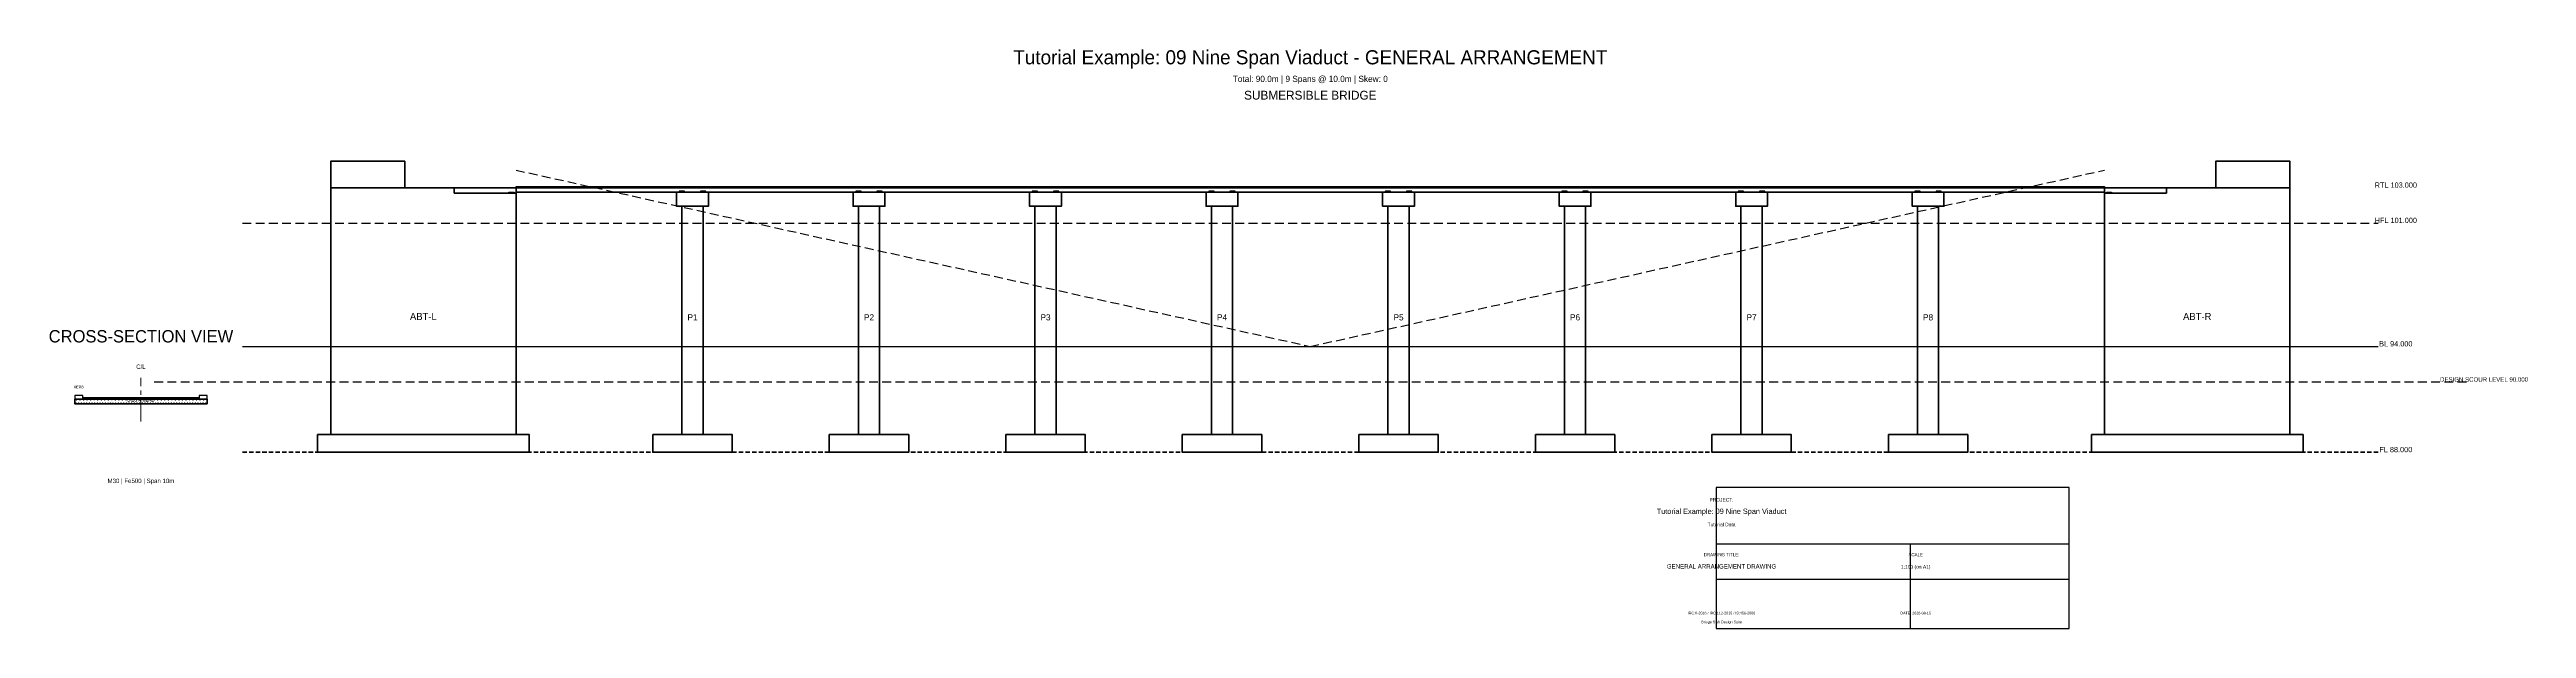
# Model space of a CAD drawing. Header units: metres. Extents: x -26 to 114, y -14 to 131.
# Drawn here: x -26.4 to 113.9, y 98 to 130.8 of the extents above.
import ezdxf
from ezdxf.enums import TextEntityAlignment as Align

# ---------------------------------------------------------------- set-up
doc = ezdxf.new("R2010")
doc.units = ezdxf.units.M
for name, pattern in [('CENTER', [2, 1.25, -0.25, 0.25, -0.25]), ('DASHED', [0.75, 0.5, -0.25]), ('HIDDEN', [0.375, 0.25, -0.125])]:
    doc.linetypes.add(name, pattern=pattern)
for name, color, linetype, lineweight in [('A-GRID', 8, 'CENTER', 15), ('A-TEXT', 7, 'CONTINUOUS', 18), ('A-TITLE', 7, 'CONTINUOUS', 25), ('G-BED', 32, 'CONTINUOUS', 25), ('G-HFL', 150, 'DASHED', 25), ('G-NGL', 30, 'DASHED', 25), ('H-CONC', 253, 'CONTINUOUS', 15), ('S-ABUT', 5, 'CONTINUOUS', 50), ('S-BEARING', 6, 'CONTINUOUS', 30), ('S-DECK', 4, 'CONTINUOUS', 50), ('S-FNDTN', 2, 'HIDDEN', 35), ('S-KERB', 8, 'CONTINUOUS', 25), ('S-PIER', 3, 'CONTINUOUS', 50), ('S-PIERCAP', 3, 'CONTINUOUS', 40), ('X-REBAR', 1, 'CONTINUOUS', 18)]:
    doc.layers.add(name, color=color, linetype=linetype, lineweight=lineweight)

msp = doc.modelspace()

# ---------------------------------------------------------------- hatches: boundary and pattern name
at = {"layer": 'H-CONC'}
h = msp.add_hatch(dxfattribs=at)
h.set_pattern_fill('ANSI31', color=256, scale=0.05, style=0)
h.set_pattern_definition([])
h.paths.add_polyline_path([(0, 123), (90, 123), (90, 122.75), (0, 122.75)])
h = msp.add_hatch(dxfattribs=at)
h.set_pattern_fill('ANSI31', color=256, scale=0.04, style=0)
h.set_pattern_definition([])
h.paths.add_polyline_path([(9.4, 121.95), (10.6, 121.95), (10.6, 109), (9.4, 109)])
h = msp.add_hatch(dxfattribs=at)
h.set_pattern_fill('ANSI31', color=256, scale=0.04, style=0)
h.set_pattern_definition([])
h.paths.add_polyline_path([(19.4, 121.95), (20.6, 121.95), (20.6, 109), (19.4, 109)])
h = msp.add_hatch(dxfattribs=at)
h.set_pattern_fill('ANSI31', color=256, scale=0.04, style=0)
h.set_pattern_definition([])
h.paths.add_polyline_path([(29.4, 121.95), (30.6, 121.95), (30.6, 109), (29.4, 109)])
h = msp.add_hatch(dxfattribs=at)
h.set_pattern_fill('ANSI31', color=256, scale=0.04, style=0)
h.set_pattern_definition([])
h.paths.add_polyline_path([(39.4, 121.95), (40.6, 121.95), (40.6, 109), (39.4, 109)])
h = msp.add_hatch(dxfattribs=at)
h.set_pattern_fill('ANSI31', color=256, scale=0.04, style=0)
h.set_pattern_definition([])
h.paths.add_polyline_path([(49.4, 121.95), (50.6, 121.95), (50.6, 109), (49.4, 109)])
h = msp.add_hatch(dxfattribs=at)
h.set_pattern_fill('ANSI31', color=256, scale=0.04, style=0)
h.set_pattern_definition([])
h.paths.add_polyline_path([(59.4, 121.95), (60.6, 121.95), (60.6, 109), (59.4, 109)])
h = msp.add_hatch(dxfattribs=at)
h.set_pattern_fill('ANSI31', color=256, scale=0.04, style=0)
h.set_pattern_definition([])
h.paths.add_polyline_path([(69.4, 121.95), (70.6, 121.95), (70.6, 109), (69.4, 109)])
h = msp.add_hatch(dxfattribs=at)
h.set_pattern_fill('ANSI31', color=256, scale=0.04, style=0)
h.set_pattern_definition([])
h.paths.add_polyline_path([(79.4, 121.95), (80.6, 121.95), (80.6, 109), (79.4, 109)])
h = msp.add_hatch(dxfattribs=at)
h.set_pattern_fill('ANSI31', color=256, scale=0.03, style=0)
h.set_pattern_definition([])
h.paths.add_polyline_path([(-25, 111), (-17.5, 111), (-17.5, 110.75), (-25, 110.75)])
h = msp.add_hatch(dxfattribs=at)
h.set_pattern_fill('ANSI32', color=256, scale=0.08, style=0)
h.set_pattern_definition([])
h.paths.add_polyline_path([(-11.25, 109), (0.75, 109), (0.75, 108), (-11.25, 108)])
h = msp.add_hatch(dxfattribs=at)
h.set_pattern_fill('ANSI32', color=256, scale=0.08, style=0)
h.set_pattern_definition([])
h.paths.add_polyline_path([(89.25, 109), (101.25, 109), (101.25, 108), (89.25, 108)])

# ---------------------------------------------------------------- linework, layer by layer
at = {"layer": 'A-GRID', "linetype": 'CENTER'}
msp.add_line((-21.25, 109.75), (-21.25, 112.225), dxfattribs=at)
at = {"layer": 'A-TITLE', "linetype": 'CONTINUOUS'}
for p, q in [((68, 102.8), (88, 102.8)), ((79, 98), (79, 102.8)), ((68, 100.8), (88, 100.8))]:
    msp.add_line(p, q, dxfattribs=at)
msp.add_lwpolyline([(68, 98), (88, 98), (88, 106), (68, 106)], close=True, dxfattribs=at)
at = {"layer": 'G-BED', "linetype": 'CONTINUOUS'}
msp.add_line((-15.5, 114), (105.5, 114), dxfattribs=at)
at = {"layer": 'G-BED', "linetype": 'DASHED'}
msp.add_line((-20.5, 112), (110.5, 112), dxfattribs=at)
at = {"layer": 'G-HFL', "linetype": 'DASHED'}
msp.add_line((-15.5, 121), (105.5, 121), dxfattribs=at)
at = {"layer": 'G-NGL', "linetype": 'DASHED'}
msp.add_lwpolyline([(0, 124), (45, 114), (90, 124)], dxfattribs=at)
at = {"layer": 'S-ABUT', "linetype": 'CONTINUOUS'}
for points in [[(-10.5, 123), (-6.3, 123), (-6.3, 124.5), (-10.5, 124.5)], [(96.3, 123), (100.5, 123), (100.5, 124.5), (96.3, 124.5)], [(-10.5, 123), (0, 123), (0, 109), (-10.5, 109)], [(90, 123), (100.5, 123), (100.5, 109), (90, 109)]]:
    msp.add_lwpolyline(points, close=True, dxfattribs=at)
at = {"layer": 'S-BEARING', "linetype": 'CONTINUOUS'}
for points in [[(-0.4, 122.75), (-0.1, 122.75), (-0.1, 122.7), (-0.4, 122.7)], [(9.25, 122.75), (9.55, 122.75), (9.55, 122.8), (9.25, 122.8)], [(10.45, 122.75), (10.75, 122.75), (10.75, 122.8), (10.45, 122.8)], [(19.25, 122.75), (19.55, 122.75), (19.55, 122.8), (19.25, 122.8)], [(20.45, 122.75), (20.75, 122.75), (20.75, 122.8), (20.45, 122.8)], [(29.25, 122.75), (29.55, 122.75), (29.55, 122.8), (29.25, 122.8)], [(30.45, 122.75), (30.75, 122.75), (30.75, 122.8), (30.45, 122.8)], [(39.25, 122.75), (39.55, 122.75), (39.55, 122.8), (39.25, 122.8)], [(40.45, 122.75), (40.75, 122.75), (40.75, 122.8), (40.45, 122.8)], [(49.25, 122.75), (49.55, 122.75), (49.55, 122.8), (49.25, 122.8)], [(50.45, 122.75), (50.75, 122.75), (50.75, 122.8), (50.45, 122.8)], [(59.25, 122.75), (59.55, 122.75), (59.55, 122.8), (59.25, 122.8)], [(60.45, 122.75), (60.75, 122.75), (60.75, 122.8), (60.45, 122.8)], [(69.25, 122.75), (69.55, 122.75), (69.55, 122.8), (69.25, 122.8)], [(70.45, 122.75), (70.75, 122.75), (70.75, 122.8), (70.45, 122.8)], [(79.25, 122.75), (79.55, 122.75), (79.55, 122.8), (79.25, 122.8)], [(80.45, 122.75), (80.75, 122.75), (80.75, 122.8), (80.45, 122.8)], [(90.1, 122.75), (90.4, 122.75), (90.4, 122.7), (90.1, 122.7)]]:
    msp.add_lwpolyline(points, close=True, dxfattribs=at)
at = {"layer": 'S-DECK', "linetype": 'CONTINUOUS'}
msp.add_line((0, 123), (90, 123), dxfattribs=at)
for points in [[(-3.5, 123), (0, 123), (0, 122.7), (-3.5, 122.7)], [(0, 123), (90, 123), (90, 122.75), (0, 122.75)], [(90, 123), (93.5, 123), (93.5, 122.7), (90, 122.7)], [(-25, 111), (-17.5, 111), (-17.5, 110.75), (-25, 110.75)]]:
    msp.add_lwpolyline(points, close=True, dxfattribs=at)
at = {"layer": 'S-FNDTN', "linetype": 'HIDDEN'}
msp.add_line((-15.5, 108), (105.5, 108), dxfattribs=at)
at = {"layer": 'S-FNDTN', "linetype": 'CONTINUOUS'}
for points in [[(-11.25, 109), (0.75, 109), (0.75, 108), (-11.25, 108)], [(7.75, 109), (12.25, 109), (12.25, 108), (7.75, 108)], [(17.75, 109), (22.25, 109), (22.25, 108), (17.75, 108)], [(27.75, 109), (32.25, 109), (32.25, 108), (27.75, 108)], [(37.75, 109), (42.25, 109), (42.25, 108), (37.75, 108)], [(47.75, 109), (52.25, 109), (52.25, 108), (47.75, 108)], [(57.75, 109), (62.25, 109), (62.25, 108), (57.75, 108)], [(67.75, 109), (72.25, 109), (72.25, 108), (67.75, 108)], [(77.75, 109), (82.25, 109), (82.25, 108), (77.75, 108)], [(89.25, 109), (101.25, 109), (101.25, 108), (89.25, 108)]]:
    msp.add_lwpolyline(points, close=True, dxfattribs=at)
at = {"layer": 'S-KERB', "linetype": 'CONTINUOUS'}
for points in [[(0, 123.075), (90, 123.075), (90, 123), (0, 123)], [(-25, 111), (-24.55, 111), (-24.55, 111.225), (-25, 111.225)], [(-24.55, 111), (-17.95, 111), (-17.95, 111.075), (-24.55, 111.075)], [(-17.95, 111), (-17.5, 111), (-17.5, 111.225), (-17.95, 111.225)]]:
    msp.add_lwpolyline(points, close=True, dxfattribs=at)
at = {"layer": 'S-PIER', "linetype": 'CONTINUOUS'}
for points in [[(9.4, 121.95), (10.6, 121.95), (10.6, 109), (9.4, 109)], [(19.4, 121.95), (20.6, 121.95), (20.6, 109), (19.4, 109)], [(29.4, 121.95), (30.6, 121.95), (30.6, 109), (29.4, 109)], [(39.4, 121.95), (40.6, 121.95), (40.6, 109), (39.4, 109)], [(49.4, 121.95), (50.6, 121.95), (50.6, 109), (49.4, 109)], [(59.4, 121.95), (60.6, 121.95), (60.6, 109), (59.4, 109)], [(69.4, 121.95), (70.6, 121.95), (70.6, 109), (69.4, 109)], [(79.4, 121.95), (80.6, 121.95), (80.6, 109), (79.4, 109)]]:
    msp.add_lwpolyline(points, close=True, dxfattribs=at)
at = {"layer": 'S-PIERCAP', "linetype": 'CONTINUOUS'}
for points in [[(9.1, 122.75), (10.9, 122.75), (10.9, 121.95), (9.1, 121.95)], [(19.1, 122.75), (20.9, 122.75), (20.9, 121.95), (19.1, 121.95)], [(29.1, 122.75), (30.9, 122.75), (30.9, 121.95), (29.1, 121.95)], [(39.1, 122.75), (40.9, 122.75), (40.9, 121.95), (39.1, 121.95)], [(49.1, 122.75), (50.9, 122.75), (50.9, 121.95), (49.1, 121.95)], [(59.1, 122.75), (60.9, 122.75), (60.9, 121.95), (59.1, 121.95)], [(69.1, 122.75), (70.9, 122.75), (70.9, 121.95), (69.1, 121.95)], [(79.1, 122.75), (80.9, 122.75), (80.9, 121.95), (79.1, 121.95)]]:
    msp.add_lwpolyline(points, close=True, dxfattribs=at)
at = {"layer": 'X-REBAR'}
for centre, radius in [((-24.9, 110.96), 0.008), ((-24.7, 110.96), 0.008), ((-24.5, 110.96), 0.008), ((-24.3, 110.96), 0.008), ((-24.1, 110.96), 0.008), ((-23.9, 110.96), 0.008), ((-23.7, 110.96), 0.008), ((-23.5, 110.96), 0.008), ((-23.3, 110.96), 0.008), ((-23.1, 110.96), 0.008), ((-22.9, 110.96), 0.008), ((-22.7, 110.96), 0.008), ((-22.5, 110.96), 0.008), ((-22.3, 110.96), 0.008), ((-22.1, 110.96), 0.008), ((-21.9, 110.96), 0.008), ((-21.7, 110.96), 0.008), ((-21.5, 110.96), 0.008), ((-21.3, 110.96), 0.008), ((-21.1, 110.96), 0.008), ((-20.9, 110.96), 0.008), ((-20.7, 110.96), 0.008), ((-20.5, 110.96), 0.008), ((-20.3, 110.96), 0.008), ((-20.1, 110.96), 0.008), ((-19.9, 110.96), 0.008), ((-19.7, 110.96), 0.008), ((-19.5, 110.96), 0.008), ((-19.3, 110.96), 0.008), ((-19.1, 110.96), 0.008), ((-18.9, 110.96), 0.008), ((-18.7, 110.96), 0.008), ((-18.5, 110.96), 0.008), ((-18.3, 110.96), 0.008), ((-18.1, 110.96), 0.008), ((-17.9, 110.96), 0.008), ((-17.7, 110.96), 0.008), ((-24.925, 110.79), 0.01), ((-24.775, 110.79), 0.01), ((-24.625, 110.79), 0.01), ((-24.475, 110.79), 0.01), ((-24.325, 110.79), 0.01), ((-24.175, 110.79), 0.01), ((-24.025, 110.79), 0.01), ((-23.875, 110.79), 0.01), ((-23.725, 110.79), 0.01), ((-23.575, 110.79), 0.01), ((-23.425, 110.79), 0.01), ((-23.275, 110.79), 0.01), ((-23.125, 110.79), 0.01), ((-22.975, 110.79), 0.01), ((-22.825, 110.79), 0.01), ((-22.675, 110.79), 0.01), ((-22.525, 110.79), 0.01), ((-22.375, 110.79), 0.01), ((-22.225, 110.79), 0.01), ((-22.075, 110.79), 0.01), ((-21.925, 110.79), 0.01), ((-21.775, 110.79), 0.01), ((-21.625, 110.79), 0.01), ((-21.475, 110.79), 0.01), ((-21.325, 110.79), 0.01), ((-21.175, 110.79), 0.01), ((-21.025, 110.79), 0.01), ((-20.875, 110.79), 0.01), ((-20.725, 110.79), 0.01), ((-20.575, 110.79), 0.01), ((-20.425, 110.79), 0.01), ((-20.275, 110.79), 0.01), ((-20.125, 110.79), 0.01), ((-19.975, 110.79), 0.01), ((-19.825, 110.79), 0.01), ((-19.675, 110.79), 0.01), ((-19.525, 110.79), 0.01), ((-19.375, 110.79), 0.01), ((-19.225, 110.79), 0.01), ((-19.075, 110.79), 0.01), ((-18.925, 110.79), 0.01), ((-18.775, 110.79), 0.01), ((-18.625, 110.79), 0.01), ((-18.475, 110.79), 0.01), ((-18.325, 110.79), 0.01), ((-18.175, 110.79), 0.01), ((-18.025, 110.79), 0.01), ((-17.875, 110.79), 0.01), ((-17.725, 110.79), 0.01), ((-17.575, 110.79), 0.01)]:
    msp.add_circle(centre, radius, dxfattribs=at)

# ---------------------------------------------------------------- texts
at = {"layer": 'A-GRID'}
msp.add_text('C/L', height=0.25, dxfattribs=at).set_placement((-21.25, 112.725), align=Align.CENTER)
at = {"layer": 'A-TEXT'}
for s, height, p in [('Tutorial Example: 09 Nine Span Viaduct - GENERAL ARRANGEMENT', 0.8, (45, 130)), ('Total: 90.0m | 9 Spans @ 10.0m | Skew: 0', 0.35, (45, 129)), ('SUBMERSIBLE BRIDGE', 0.5, (45, 128)), ('RTL 103.000', 0.3, (106.5, 123)), ('ABT-L', 0.4, (-5.25, 115.5)), ('P1', 0.35, (10, 115.475)), ('P2', 0.35, (20, 115.475)), ('P3', 0.35, (30, 115.475)), ('P4', 0.35, (40, 115.475)), ('P5', 0.35, (50, 115.475)), ('P6', 0.35, (60, 115.475)), ('P7', 0.35, (70, 115.475)), ('P8', 0.35, (80, 115.475)), ('ABT-R', 0.4, (95.25, 115.5)), ('CROSS-SECTION VIEW', 0.7, (-21.25, 114.225)), ('KERB', 0.15, (-24.775, 111.625)), ('DECK SLAB', 0.2, (-21.25, 110.875)), ('FL 88.000', 0.3, (106.5, 108)), ('M30 | Fe500 | Span 10m', 0.25, (-21.25, 106.25))]:
    msp.add_text(s, height=height, dxfattribs=at).set_placement(p, align=Align.CENTER)
at = {"layer": 'A-TITLE'}
for s, height, p in [('PROJECT:', 0.2, (68.3, 105.2)), ('Tutorial Example: 09 Nine Span Viaduct', 0.3, (68.3, 104.5)), ('Tutorial Data', 0.2, (68.3, 103.8)), ('GENERAL ARRANGEMENT DRAWING', 0.25, (68.3, 101.4)), ('DRAWING TITLE:', 0.18, (68.3, 102.1)), ('1:100 (on A1)', 0.2, (79.3, 101.4)), ('SCALE', 0.18, (79.3, 102.1)), ('IRC:6-2016 / IRC:112-2015 / IS:456-2000', 0.15, (68.3, 98.8)), ('Bridge Slab Design Suite', 0.15, (68.3, 98.3)), ('DATE: 2026-08-15', 0.15, (79.3, 98.8))]:
    msp.add_text(s, height=height, dxfattribs=at).set_placement(p, align=Align.CENTER)
at = {"layer": 'G-BED'}
for s, height, p in [('BL 94.000', 0.3, (106.5, 114)), ('DESIGN SCOUR LEVEL 90.000', 0.25, (111.5, 112))]:
    msp.add_text(s, height=height, dxfattribs=at).set_placement(p, align=Align.CENTER)
at = {"layer": 'G-HFL'}
msp.add_text('HFL 101.000', height=0.3, dxfattribs=at).set_placement((106.5, 121), align=Align.CENTER)

doc.saveas('drawing.dxf')
